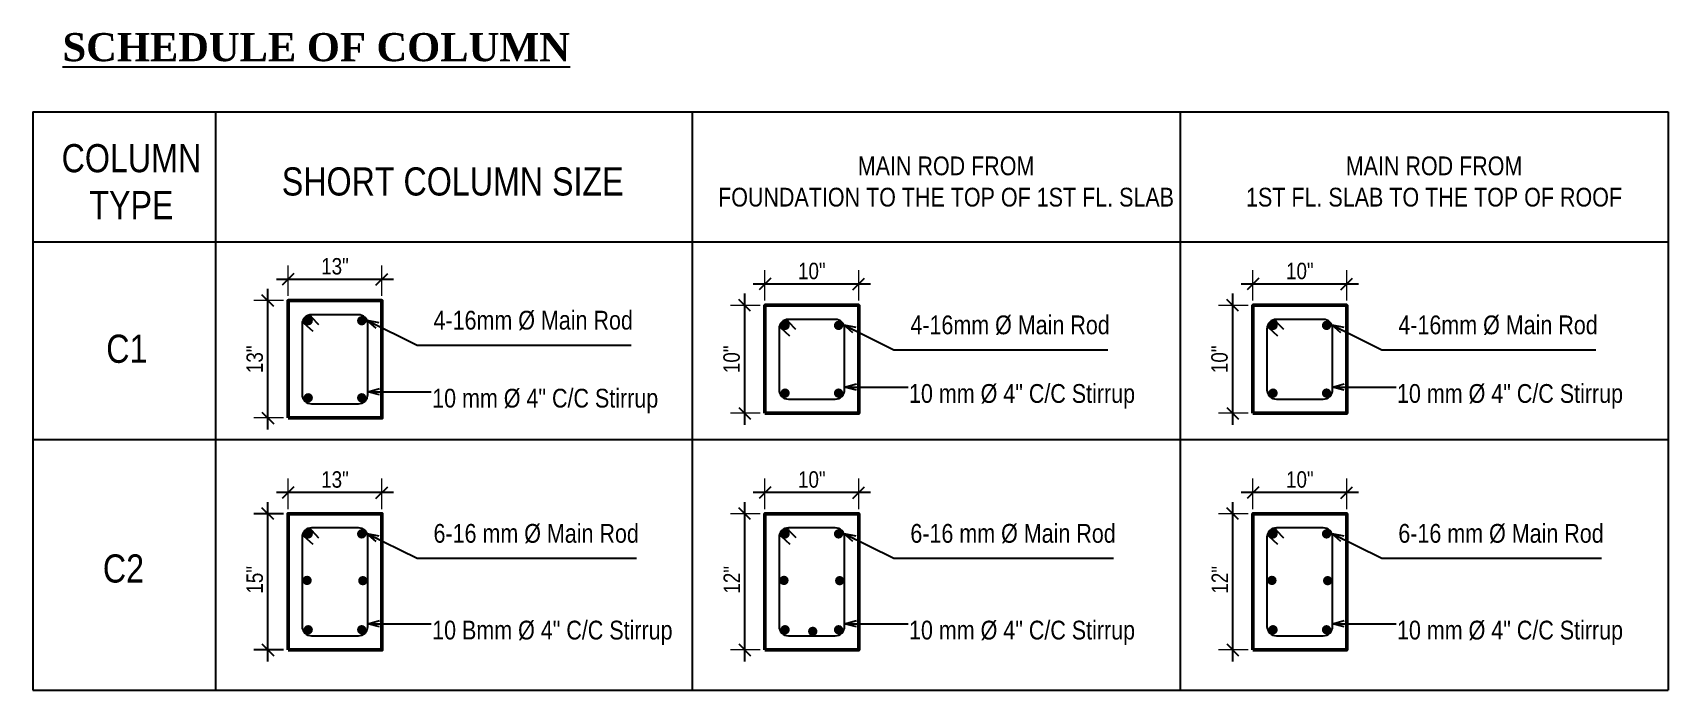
# Model space of a CAD drawing. Header units: inches. Extents: x -4010 to 65129, y -40138 to -1318.
# Drawn here: x 28115 to 28289.5, y -14376.1 to -14306 of the extents above; entities that cross this region are included whole.
import ezdxf

# ---------------------------------------------------------------- set-up
doc = ezdxf.new("R2010")
doc.units = ezdxf.units.IN
doc.header["$MEASUREMENT"] = 0
doc.header["$PDMODE"] = 99
for name, color, linetype, lineweight in [('Column', 2, 'Continuous', 50), ('DIM', 7, 'Continuous', 15), ('RAILING', 2, 'Continuous', 13)]:
    doc.layers.add(name, color=color, linetype=linetype, lineweight=lineweight)
doc.layers.add('Rod', color=1, linetype='Continuous')
doc.layers.add('TEX', color=7, linetype='Continuous')
doc.styles.add('ARIAL', font='arial.ttf')
doc.styles.get("Standard").update_dxf_attribs({"font": 'ARIALN.TTF'})
doc.dimstyles.new('3-8', dxfattribs={"dimscale": 1.25, "dimtxt": 6, "dimasz": 2, "dimexe": 0.18, "dimexo": 6, "dimgap": 0, "dimtad": 0, "dimdec": 0, "dimzin": 3, "dimdsep": 46, "dimlunit": 3, "dimtxsty": 'ARIAL', "dimblk": 'DD', "dimcen": 1, "dimse1": 1, "dimse2": 1, "dimclrd": 256, "dimclrt": 256, "dimadec": 0, "dimazin": 0, "dimtfac": 0.5, "dimtdec": 0, "dimtmove": 2, "dimatfit": 0, "dimfxl": 0.18, "dimtvp": 0.75, "dimfrac": 1, "dimtolj": 1, "dimtzin": 0, "dimarcsym": 0})
doc.dimstyles.new('_20', dxfattribs={"dimscale": 0.25, "dimtxt": 7, "dimasz": 5, "dimexe": 6, "dimexo": 2, "dimgap": 2, "dimtad": 1, "dimdec": 1, "dimzin": 3, "dimdsep": 46, "dimlunit": 4, "dimtxsty": 'Standard', "dimblk": 'OBLIQUE', "dimcen": 0, "dimdle": 5, "dimclrt": 7, "dimazin": 0, "dimtfac": 0.0375, "dimtdec": 1, "dimtofl": 0, "dimtmove": 0, "dimatfit": 3, "dimldrblk": 'OPEN30', "dimfxl": 6, "dimtvp": 0.8, "dimtolj": 1, "dimtzin": 0, "dimlwe": -1, "dimarcsym": 0})

msp = doc.modelspace()

# ---------------------------------------------------------------- texts
at = {"layer": 'TEX'}
for s, insert, char_height, width, attachment_point in [('{\\fTimes New Roman|b1|i0|c0|p18;\\LSCHEDULE OF COLUMN}', (28118.205, -14306.083), 3, 53.91448, 1), ('COLUMN \\PTYPE', (28125.551, -14321.918), 3, 13.0958, 5), ('SHORT COLUMN SIZE', (28159.819, -14321.918), 3, 57.9349, 5), ('MAIN ROD FROM\\PFOUNDATION TO THE TOP OF 1ST FL. SLAB', (28212.438, -14321.918), 2, 57.9349, 5), ('MAIN ROD FROM\\P1ST FL. SLAB TO THE TOP OF ROOF', (28264.485, -14321.918), 2, 57.9349, 5), ('4-16mm Ø Main Rod', (28157.772, -14335.683), 2, 29.41889, 1), ('4-16mm Ø Main Rod', (28208.633, -14336.183), 2, 29.41889, 1), ('4-16mm Ø Main Rod', (28260.68, -14336.183), 2, 29.41889, 1), ('{\\H2.778x;C1}', (28125.061, -14339.746), 1.08, 37.64891, 5), ('10 mm Ø 4" C/C Stirrup', (28157.627, -14343.993), 2, 38.12995, 1), ('10 mm Ø 4" C/C Stirrup', (28208.487, -14343.493), 2, 38.12995, 1), ('10 mm Ø 4" C/C Stirrup', (28260.534, -14343.493), 2, 38.12995, 1), ('6-16 mm Ø Main Rod', (28157.772, -14358.4), 2, 29.41889, 1), ('6-16 mm Ø Main Rod', (28208.633, -14358.4), 2, 29.41889, 1), ('6-16 mm Ø Main Rod', (28260.68, -14358.4), 2, 29.41889, 1), ('{\\H2.778x;C2}', (28124.7, -14363.164), 1.08, 37.64891, 5), ('10 Bmm Ø 4" C/C Stirrup', (28157.627, -14368.71), 2, 38.12995, 1), ('10 mm Ø 4" C/C Stirrup', (28208.487, -14368.71), 2, 38.12995, 1), ('10 mm Ø 4" C/C Stirrup', (28260.534, -14368.71), 2, 38.12995, 1)]:
    msp.add_mtext(s, dxfattribs=dict(at, insert=insert, char_height=char_height, width=width, attachment_point=attachment_point))

# ---------------------------------------------------------------- blocks, each defined once
blk = doc.blocks.new('_Oblique')
at = {"color": 0, "linetype": 'ByBlock', "lineweight": -2}
blk.add_line((-0.5, -0.5), (0.5, 0.5), dxfattribs=at)
blk = doc.blocks.new('*D340')
at = {"layer": 'Defpoints', "color": 0}
for p in [(28140.1, -14334.6), (28142.26, -14334.6), (28142.26, -14347.1)]:
    blk.add_point(p, dxfattribs=at)
at = {"layer": 'DIM', "color": 0, "lineweight": -2}
blk.add_line((28140.1, -14348.35), (28140.1, -14333.35), dxfattribs=at)
at = {"layer": 'DIM', "color": 0}
for p, q in [((28141.76, -14334.6), (28138.6, -14334.6)), ((28141.76, -14347.1), (28138.6, -14347.1))]:
    blk.add_line(p, q, dxfattribs=at)
at = {"layer": 'DIM', "color": 0, "lineweight": -2, "xscale": 1.25, "yscale": 1.25, "zscale": 1.25}
for p, rotation in [((28140.1, -14334.6), 90), ((28140.1, -14347.1), 270)]:
    blk.add_blockref('_Oblique', p, dxfattribs=dict(at, rotation=rotation))
at = {"layer": 'DIM', "color": 7, "insert": (28138.71, -14340.85), "char_height": 1.75, "attachment_point": 5, "rotation": 90}
blk.add_mtext('\\A1;13"', dxfattribs=at)
blk = doc.blocks.new('_Open30')
at = {"color": 0, "linetype": 'ByBlock', "lineweight": -2}
for p, q in [((-1, 0.27), (0, 0)), ((0, 0), (-1, -0.27)), ((0, 0), (-1, 0))]:
    blk.add_line(p, q, dxfattribs=at)
blk = doc.blocks.new('*D346')
at = {"layer": 'Defpoints', "color": 0}
for p in [(28142.26, -14332.34), (28142.26, -14334.6), (28152.26, -14334.6)]:
    blk.add_point(p, dxfattribs=at)
at = {"layer": 'DIM', "color": 0}
for p, q in [((28142.26, -14334.1), (28142.26, -14330.84)), ((28152.26, -14334.1), (28152.26, -14330.84))]:
    blk.add_line(p, q, dxfattribs=at)
at = {"layer": 'DIM', "color": 0, "lineweight": -2}
blk.add_line((28153.51, -14332.34), (28141.01, -14332.34), dxfattribs=at)
at = {"layer": 'DIM', "color": 0, "lineweight": -2, "xscale": 1.25, "yscale": 1.25, "zscale": 1.25, "rotation": 180}
blk.add_blockref('_Oblique', (28142.26, -14332.34), dxfattribs=at)
at = {"layer": 'DIM', "color": 0, "lineweight": -2, "xscale": 1.25, "yscale": 1.25, "zscale": 1.25}
blk.add_blockref('_Oblique', (28152.26, -14332.34), dxfattribs=at)
at = {"layer": 'DIM', "color": 7, "insert": (28147.26, -14330.95), "char_height": 1.75, "attachment_point": 5}
blk.add_mtext('\\A1;13"', dxfattribs=at)
blk = doc.blocks.new('*D341')
at = {"layer": 'Defpoints', "color": 0}
for p in [(28190.96, -14335.1), (28193.12, -14335.1), (28193.12, -14346.6)]:
    blk.add_point(p, dxfattribs=at)
at = {"layer": 'DIM', "color": 0, "lineweight": -2}
blk.add_line((28190.96, -14347.85), (28190.96, -14333.85), dxfattribs=at)
at = {"layer": 'DIM', "color": 0}
for p, q in [((28192.62, -14335.1), (28189.46, -14335.1)), ((28192.62, -14346.6), (28189.46, -14346.6))]:
    blk.add_line(p, q, dxfattribs=at)
at = {"layer": 'DIM', "color": 0, "lineweight": -2, "xscale": 1.25, "yscale": 1.25, "zscale": 1.25}
for p, rotation in [((28190.96, -14335.1), 90), ((28190.96, -14346.6), 270)]:
    blk.add_blockref('_Oblique', p, dxfattribs=dict(at, rotation=rotation))
at = {"layer": 'DIM', "color": 7, "insert": (28189.57, -14340.85), "char_height": 1.75, "attachment_point": 5, "rotation": 90}
blk.add_mtext('\\A1;10"', dxfattribs=at)
blk = doc.blocks.new('*D347')
at = {"layer": 'Defpoints', "color": 0}
for p in [(28193.12, -14332.84), (28193.12, -14335.1), (28203.12, -14335.1)]:
    blk.add_point(p, dxfattribs=at)
at = {"layer": 'DIM', "color": 0}
for p, q in [((28193.12, -14334.6), (28193.12, -14331.34)), ((28203.12, -14334.6), (28203.12, -14331.34))]:
    blk.add_line(p, q, dxfattribs=at)
at = {"layer": 'DIM', "color": 0, "lineweight": -2}
blk.add_line((28204.37, -14332.84), (28191.87, -14332.84), dxfattribs=at)
at = {"layer": 'DIM', "color": 0, "lineweight": -2, "xscale": 1.25, "yscale": 1.25, "zscale": 1.25, "rotation": 180}
blk.add_blockref('_Oblique', (28193.12, -14332.84), dxfattribs=at)
at = {"layer": 'DIM', "color": 0, "lineweight": -2, "xscale": 1.25, "yscale": 1.25, "zscale": 1.25}
blk.add_blockref('_Oblique', (28203.12, -14332.84), dxfattribs=at)
at = {"layer": 'DIM', "color": 7, "insert": (28198.12, -14331.45), "char_height": 1.75, "attachment_point": 5}
blk.add_mtext('\\A1;10"', dxfattribs=at)
blk = doc.blocks.new('*D342')
at = {"layer": 'Defpoints', "color": 0}
for p in [(28243.01, -14335.1), (28245.17, -14335.1), (28245.17, -14346.6)]:
    blk.add_point(p, dxfattribs=at)
at = {"layer": 'DIM', "color": 0, "lineweight": -2}
blk.add_line((28243.01, -14347.85), (28243.01, -14333.85), dxfattribs=at)
at = {"layer": 'DIM', "color": 0}
for p, q in [((28244.67, -14335.1), (28241.51, -14335.1)), ((28244.67, -14346.6), (28241.51, -14346.6))]:
    blk.add_line(p, q, dxfattribs=at)
at = {"layer": 'DIM', "color": 0, "lineweight": -2, "xscale": 1.25, "yscale": 1.25, "zscale": 1.25}
for p, rotation in [((28243.01, -14335.1), 90), ((28243.01, -14346.6), 270)]:
    blk.add_blockref('_Oblique', p, dxfattribs=dict(at, rotation=rotation))
at = {"layer": 'DIM', "color": 7, "insert": (28241.61, -14340.85), "char_height": 1.75, "attachment_point": 5, "rotation": 90}
blk.add_mtext('\\A1;10"', dxfattribs=at)
blk = doc.blocks.new('*D348')
at = {"layer": 'Defpoints', "color": 0}
for p in [(28245.17, -14332.84), (28245.17, -14335.1), (28255.17, -14335.1)]:
    blk.add_point(p, dxfattribs=at)
at = {"layer": 'DIM', "color": 0}
for p, q in [((28245.17, -14334.6), (28245.17, -14331.34)), ((28255.17, -14334.6), (28255.17, -14331.34))]:
    blk.add_line(p, q, dxfattribs=at)
at = {"layer": 'DIM', "color": 0, "lineweight": -2}
blk.add_line((28256.42, -14332.84), (28243.92, -14332.84), dxfattribs=at)
at = {"layer": 'DIM', "color": 0, "lineweight": -2, "xscale": 1.25, "yscale": 1.25, "zscale": 1.25, "rotation": 180}
blk.add_blockref('_Oblique', (28245.17, -14332.84), dxfattribs=at)
at = {"layer": 'DIM', "color": 0, "lineweight": -2, "xscale": 1.25, "yscale": 1.25, "zscale": 1.25}
blk.add_blockref('_Oblique', (28255.17, -14332.84), dxfattribs=at)
at = {"layer": 'DIM', "color": 7, "insert": (28250.17, -14331.45), "char_height": 1.75, "attachment_point": 5}
blk.add_mtext('\\A1;10"', dxfattribs=at)
blk = doc.blocks.new('*D343')
at = {"layer": 'Defpoints', "color": 0}
for p in [(28190.96, -14357.31), (28193.12, -14357.31), (28193.12, -14371.81)]:
    blk.add_point(p, dxfattribs=at)
at = {"layer": 'DIM', "color": 0, "lineweight": -2}
blk.add_line((28190.96, -14373.06), (28190.96, -14356.06), dxfattribs=at)
at = {"layer": 'DIM', "color": 0}
for p, q in [((28192.62, -14357.31), (28189.46, -14357.31)), ((28192.62, -14371.81), (28189.46, -14371.81))]:
    blk.add_line(p, q, dxfattribs=at)
at = {"layer": 'DIM', "color": 0, "lineweight": -2, "xscale": 1.25, "yscale": 1.25, "zscale": 1.25}
for p, rotation in [((28190.96, -14357.31), 90), ((28190.96, -14371.81), 270)]:
    blk.add_blockref('_Oblique', p, dxfattribs=dict(at, rotation=rotation))
at = {"layer": 'DIM', "color": 7, "insert": (28189.58, -14364.35), "char_height": 1.75, "attachment_point": 5, "rotation": 90}
blk.add_mtext('\\A1;12"', dxfattribs=at)
blk = doc.blocks.new('*D349')
at = {"layer": 'Defpoints', "color": 0}
for p in [(28193.12, -14355.06), (28193.12, -14357.31), (28203.12, -14357.31)]:
    blk.add_point(p, dxfattribs=at)
at = {"layer": 'DIM', "color": 0, "lineweight": -2}
blk.add_line((28204.37, -14355.06), (28191.87, -14355.06), dxfattribs=at)
at = {"layer": 'DIM', "color": 0}
for p, q in [((28193.12, -14356.81), (28193.12, -14353.56)), ((28203.12, -14356.81), (28203.12, -14353.56))]:
    blk.add_line(p, q, dxfattribs=at)
at = {"layer": 'DIM', "color": 0, "lineweight": -2, "xscale": 1.25, "yscale": 1.25, "zscale": 1.25, "rotation": 180}
blk.add_blockref('_Oblique', (28193.12, -14355.06), dxfattribs=at)
at = {"layer": 'DIM', "color": 0, "lineweight": -2, "xscale": 1.25, "yscale": 1.25, "zscale": 1.25}
blk.add_blockref('_Oblique', (28203.12, -14355.06), dxfattribs=at)
at = {"layer": 'DIM', "color": 7, "insert": (28198.12, -14353.67), "char_height": 1.75, "attachment_point": 5}
blk.add_mtext('\\A1;10"', dxfattribs=at)
blk = doc.blocks.new('*D344')
at = {"layer": 'Defpoints', "color": 0}
for p in [(28140.1, -14357.31), (28142.26, -14357.31), (28142.26, -14371.81)]:
    blk.add_point(p, dxfattribs=at)
at = {"layer": 'TEX', "color": 0, "lineweight": -2}
blk.add_line((28140.1, -14373.06), (28140.1, -14356.06), dxfattribs=at)
at = {"layer": 'TEX', "color": 0}
for p, q in [((28141.76, -14357.31), (28138.6, -14357.31)), ((28141.76, -14371.81), (28138.6, -14371.81))]:
    blk.add_line(p, q, dxfattribs=at)
at = {"layer": 'TEX', "color": 0, "lineweight": -2, "xscale": 1.25, "yscale": 1.25, "zscale": 1.25}
for p, rotation in [((28140.1, -14357.31), 90), ((28140.1, -14371.81), 270)]:
    blk.add_blockref('_Oblique', p, dxfattribs=dict(at, rotation=rotation))
at = {"layer": 'TEX', "color": 7, "insert": (28138.71, -14364.35), "char_height": 1.75, "attachment_point": 5, "rotation": 90}
blk.add_mtext('\\A1;15"', dxfattribs=at)
blk = doc.blocks.new('*D350')
at = {"layer": 'Defpoints', "color": 0}
for p in [(28142.26, -14355.06), (28142.26, -14357.31), (28152.26, -14357.31)]:
    blk.add_point(p, dxfattribs=at)
at = {"layer": 'DIM', "color": 0, "lineweight": -2}
blk.add_line((28153.51, -14355.06), (28141.01, -14355.06), dxfattribs=at)
at = {"layer": 'DIM', "color": 0}
for p, q in [((28142.26, -14356.81), (28142.26, -14353.56)), ((28152.26, -14356.81), (28152.26, -14353.56))]:
    blk.add_line(p, q, dxfattribs=at)
at = {"layer": 'DIM', "color": 0, "lineweight": -2, "xscale": 1.25, "yscale": 1.25, "zscale": 1.25, "rotation": 180}
blk.add_blockref('_Oblique', (28142.26, -14355.06), dxfattribs=at)
at = {"layer": 'DIM', "color": 0, "lineweight": -2, "xscale": 1.25, "yscale": 1.25, "zscale": 1.25}
blk.add_blockref('_Oblique', (28152.26, -14355.06), dxfattribs=at)
at = {"layer": 'DIM', "color": 7, "insert": (28147.26, -14353.67), "char_height": 1.75, "attachment_point": 5}
blk.add_mtext('\\A1;13"', dxfattribs=at)
blk = doc.blocks.new('*D345')
at = {"layer": 'Defpoints', "color": 0}
for p in [(28243.01, -14357.31), (28245.17, -14357.31), (28245.17, -14371.81)]:
    blk.add_point(p, dxfattribs=at)
at = {"layer": 'DIM', "color": 0, "lineweight": -2}
blk.add_line((28243.01, -14373.06), (28243.01, -14356.06), dxfattribs=at)
at = {"layer": 'DIM', "color": 0}
for p, q in [((28244.67, -14357.31), (28241.51, -14357.31)), ((28244.67, -14371.81), (28241.51, -14371.81))]:
    blk.add_line(p, q, dxfattribs=at)
at = {"layer": 'DIM', "color": 0, "lineweight": -2, "xscale": 1.25, "yscale": 1.25, "zscale": 1.25}
for p, rotation in [((28243.01, -14357.31), 90), ((28243.01, -14371.81), 270)]:
    blk.add_blockref('_Oblique', p, dxfattribs=dict(at, rotation=rotation))
at = {"layer": 'DIM', "color": 7, "insert": (28241.63, -14364.35), "char_height": 1.75, "attachment_point": 5, "rotation": 90}
blk.add_mtext('\\A1;12"', dxfattribs=at)
blk = doc.blocks.new('*D351')
at = {"layer": 'Defpoints', "color": 0}
for p in [(28245.17, -14355.06), (28245.17, -14357.31), (28255.17, -14357.31)]:
    blk.add_point(p, dxfattribs=at)
at = {"layer": 'DIM', "color": 0, "lineweight": -2}
blk.add_line((28256.42, -14355.06), (28243.92, -14355.06), dxfattribs=at)
at = {"layer": 'DIM', "color": 0}
for p, q in [((28245.17, -14356.81), (28245.17, -14353.56)), ((28255.17, -14356.81), (28255.17, -14353.56))]:
    blk.add_line(p, q, dxfattribs=at)
at = {"layer": 'DIM', "color": 0, "lineweight": -2, "xscale": 1.25, "yscale": 1.25, "zscale": 1.25, "rotation": 180}
blk.add_blockref('_Oblique', (28245.17, -14355.06), dxfattribs=at)
at = {"layer": 'DIM', "color": 0, "lineweight": -2, "xscale": 1.25, "yscale": 1.25, "zscale": 1.25}
blk.add_blockref('_Oblique', (28255.17, -14355.06), dxfattribs=at)
at = {"layer": 'DIM', "color": 7, "insert": (28250.17, -14353.67), "char_height": 1.75, "attachment_point": 5}
blk.add_mtext('\\A1;10"', dxfattribs=at)
blk = doc.blocks.new('DD')
for p, q in [((0, 1.6), (0, -1.6)), ((-1.6, 0), (1.6, 0))]:
    blk.add_line(p, q)
at = {"const_width": 0.3}
blk.add_lwpolyline([(-0.15, 0, 1), (0.15, 0, 1)], format="xyb", close=True, dxfattribs=at)
blk = doc.blocks.new('*D365')
at = {"layer": 'Defpoints', "color": 0}
for p in [(28451.98, -14316.68), (-1066.06, -14322.68), (28443.93, -14322.68)]:
    blk.add_point(p, dxfattribs=at)
at = {"layer": 'RAILING', "lineweight": -2}
for p, q in [((28443.93, -14314.18), (28443.93, -14311.68)), ((28443.93, -14316.68), (28443.93, -14322.68)), ((28443.93, -14325.18), (28443.93, -14327.68))]:
    blk.add_line(p, q, dxfattribs=at)
at = {"layer": 'RAILING', "lineweight": -2, "xscale": 2.5, "yscale": 2.5, "zscale": 2.5}
for p, rotation in [((28443.93, -14316.68), 270), ((28443.93, -14322.68), 90)]:
    blk.add_blockref('DD', p, dxfattribs=dict(at, rotation=rotation))
at = {"layer": 'RAILING', "insert": (28447.92, -14319.68), "char_height": 7.5, "attachment_point": 5, "rotation": 90, "style": 'ARIAL'}
blk.add_mtext("\\A1;1'", dxfattribs=at)

# ---------------------------------------------------------------- dimensions: what is measured, and where the dimension line sits
at = {"layer": 'DIM'}
for base, p1, p2, text, picture, middle in [((28142.26, -14332.341), (28152.26, -14334.597), (28142.26, -14334.597), '13"', '*D346', (28147.26, -14330.947)), ((28193.12, -14332.841), (28203.12, -14335.097), (28193.12, -14335.097), '10"', '*D347', (28198.12, -14331.447)), ((28245.167, -14332.841), (28255.167, -14335.097), (28245.167, -14335.097), '10"', '*D348', (28250.167, -14331.447)), ((28142.26, -14355.059), (28152.26, -14357.315), (28142.26, -14357.315), '13"', '*D350', (28147.26, -14353.665)), ((28193.12, -14355.059), (28203.12, -14357.315), (28193.12, -14357.315), '10"', '*D349', (28198.12, -14353.665)), ((28245.167, -14355.059), (28255.167, -14357.315), (28245.167, -14357.315), '10"', '*D351', (28250.167, -14353.665))]:
    dim = msp.add_linear_dim(base=base, p1=p1, p2=p2, text=text, dimstyle='_20', dxfattribs=at)
    dim.commit()
    dim.dimension.update_dxf_attribs({"geometry": picture, "text_midpoint": middle})
for base, p1, p2, text, picture, middle in [((28140.101, -14334.597), (28142.26, -14347.097), (28142.26, -14334.597), '13"', '*D340', (28140.101, -14340.847)), ((28190.961, -14335.097), (28193.12, -14346.597), (28193.12, -14335.097), '10"', '*D341', (28190.961, -14340.847)), ((28243.008, -14335.097), (28245.167, -14346.597), (28245.167, -14335.097), '10"', '*D342', (28243.008, -14340.847)), ((28190.961, -14357.315), (28193.12, -14371.815), (28193.12, -14357.315), '12"', '*D343', (28190.961, -14364.348)), ((28243.008, -14357.315), (28245.167, -14371.815), (28245.167, -14357.315), '12"', '*D345', (28243.008, -14364.348))]:
    dim = msp.add_linear_dim(base=base, p1=p1, p2=p2, angle=90, text=text, dimstyle='_20', dxfattribs=at)
    dim.commit()
    dim.dimension.update_dxf_attribs({"geometry": picture, "text_midpoint": middle, "dimtype": 160})
at = {"layer": 'RAILING'}
dim = msp.add_linear_dim(base=(28443.934, -14322.676), p1=(28451.982, -14316.676), p2=(-1066.063, -14322.676), angle=90, text="1'", dimstyle='3-8', dxfattribs=at)
dim.commit()
dim.dimension.update_dxf_attribs({"geometry": '*D365', "text_midpoint": (28447.924, -14319.676)})
at = {"layer": 'TEX'}
dim = msp.add_linear_dim(base=(28140.101, -14357.315), p1=(28142.26, -14371.815), p2=(28142.26, -14357.315), angle=90, text='15"', dimstyle='_20', dxfattribs=at)
dim.commit()
dim.dimension.update_dxf_attribs({"geometry": '*D344', "text_midpoint": (28140.101, -14364.348), "dimtype": 160})

# ---------------------------------------------------------------- hatches: boundary and pattern name
at = {"layer": 'Rod'}
for points in [[(28144.908, -14336.74, -1), (28143.908, -14336.74, -1)], [(28149.612, -14336.74, 1), (28150.612, -14336.74, 1)], [(28195.768, -14337.24, -1), (28194.768, -14337.24, -1)], [(28200.472, -14337.24, 1), (28201.472, -14337.24, 1)], [(28247.815, -14337.24, -1), (28246.815, -14337.24, -1)], [(28252.519, -14337.24, 1), (28253.519, -14337.24, 1)], [(28144.908, -14344.955, 1), (28143.908, -14344.955, 1)], [(28149.612, -14344.955, -1), (28150.612, -14344.955, -1)], [(28195.768, -14344.455, 1), (28194.768, -14344.455, 1)], [(28200.472, -14344.455, -1), (28201.472, -14344.455, -1)], [(28247.815, -14344.455, 1), (28246.815, -14344.455, 1)], [(28252.519, -14344.455, -1), (28253.519, -14344.455, -1)], [(28144.908, -14359.458, -1), (28143.908, -14359.458, -1)], [(28149.612, -14359.458, 1), (28150.612, -14359.458, 1)], [(28195.768, -14359.458, -1), (28194.768, -14359.458, -1)], [(28200.472, -14359.458, 1), (28201.472, -14359.458, 1)], [(28247.815, -14359.458, -1), (28246.815, -14359.458, -1)], [(28252.519, -14359.458, 1), (28253.519, -14359.458, 1)], [(28144.787, -14364.415, 1), (28143.787, -14364.415, 1)], [(28149.732, -14364.442, -1), (28150.732, -14364.442, -1)], [(28195.647, -14364.415, 1), (28194.647, -14364.415, 1)], [(28200.593, -14364.442, -1), (28201.593, -14364.442, -1)], [(28247.694, -14364.415, 1), (28246.694, -14364.415, 1)], [(28252.639, -14364.442, -1), (28253.639, -14364.442, -1)], [(28144.908, -14369.672, 1), (28143.908, -14369.672, 1)], [(28149.612, -14369.672, -1), (28150.612, -14369.672, -1)], [(28195.768, -14369.672, 1), (28194.768, -14369.672, 1)], [(28200.472, -14369.672, -1), (28201.472, -14369.672, -1)], [(28247.815, -14369.672, 1), (28246.815, -14369.672, 1)], [(28252.519, -14369.672, -1), (28253.519, -14369.672, -1)], [(28197.718, -14369.845, 1), (28198.718, -14369.845, 1)]]:
    msp.add_hatch(color=256, dxfattribs=at).paths.add_polyline_path(points)

# ---------------------------------------------------------------- linework, layer by layer
at = {"layer": 'Column'}
for points in [[(28142.26, -14347.097), (28152.26, -14347.097), (28152.26, -14334.597), (28142.26, -14334.597)], [(28193.12, -14346.597), (28203.12, -14346.597), (28203.12, -14335.097), (28193.12, -14335.097)], [(28245.167, -14346.597), (28255.167, -14346.597), (28255.167, -14335.097), (28245.167, -14335.097)], [(28142.26, -14371.815), (28152.26, -14371.815), (28152.26, -14357.315), (28142.26, -14357.315)], [(28193.12, -14371.815), (28203.12, -14371.815), (28203.12, -14357.315), (28193.12, -14357.315)], [(28245.167, -14371.815), (28255.167, -14371.815), (28255.167, -14357.315), (28245.167, -14357.315)]]:
    msp.add_lwpolyline(points, close=True, dxfattribs=at)
at = {"layer": 'Rod'}
for points in [[(28144.76, -14345.597), (28149.76, -14345.597, 0.4142136), (28150.76, -14344.597), (28150.76, -14337.097, 0.4142136), (28149.76, -14336.097), (28144.76, -14336.097, 0.4142136), (28143.76, -14337.097), (28143.76, -14344.597, 0.4142136)], [(28195.62, -14345.097), (28200.62, -14345.097, 0.4142136), (28201.62, -14344.097), (28201.62, -14337.597, 0.4142136), (28200.62, -14336.597), (28195.62, -14336.597, 0.4142136), (28194.62, -14337.597), (28194.62, -14344.097, 0.4142136)], [(28247.667, -14345.097), (28252.667, -14345.097, 0.4142136), (28253.667, -14344.097), (28253.667, -14337.597, 0.4142136), (28252.667, -14336.597), (28247.667, -14336.597, 0.4142136), (28246.667, -14337.597), (28246.667, -14344.097, 0.4142136)], [(28144.76, -14370.315), (28149.76, -14370.315, 0.4142136), (28150.76, -14369.315), (28150.76, -14359.815, 0.4142136), (28149.76, -14358.815), (28144.76, -14358.815, 0.4142136), (28143.76, -14359.815), (28143.76, -14369.315, 0.4142136)], [(28195.62, -14370.315), (28200.62, -14370.315, 0.4142136), (28201.62, -14369.315), (28201.62, -14359.815, 0.4142136), (28200.62, -14358.815), (28195.62, -14358.815, 0.4142136), (28194.62, -14359.815), (28194.62, -14369.315, 0.4142136)], [(28247.667, -14370.315), (28252.667, -14370.315, 0.4142136), (28253.667, -14369.315), (28253.667, -14359.815, 0.4142136), (28252.667, -14358.815), (28247.667, -14358.815, 0.4142136), (28246.667, -14359.815), (28246.667, -14369.315, 0.4142136)]]:
    msp.add_lwpolyline(points, format="xyb", close=True, dxfattribs=at)
for points in [[(28143.921, -14336.59, 0.2624441), (28143.942, -14336.992), (28144.891, -14337.837)], [(28144.41, -14336.164, -0.3032581), (28144.756, -14336.354), (28145.507, -14337.145)], [(28194.782, -14337.09, 0.2624441), (28194.802, -14337.492), (28195.751, -14338.337)], [(28195.27, -14336.664, -0.3032581), (28195.617, -14336.854), (28196.368, -14337.645)], [(28246.828, -14337.09, 0.2624441), (28246.849, -14337.492), (28247.798, -14338.337)], [(28247.317, -14336.664, -0.3032581), (28247.663, -14336.854), (28248.415, -14337.645)], [(28143.921, -14359.308, 0.2624441), (28143.942, -14359.71), (28144.891, -14360.555)], [(28144.41, -14358.882, -0.3032581), (28144.756, -14359.071), (28145.507, -14359.863)], [(28194.815, -14359.293, 0.2624441), (28194.836, -14359.695), (28195.785, -14360.54)], [(28195.304, -14358.867, -0.3032581), (28195.65, -14359.057), (28196.401, -14359.848)], [(28246.828, -14359.308, 0.2624441), (28246.849, -14359.71), (28247.798, -14360.555)], [(28247.317, -14358.882, -0.3032581), (28247.663, -14359.071), (28248.415, -14359.863)]]:
    msp.add_lwpolyline(points, format="xyb", dxfattribs=at)
at = {"layer": 'TEX'}
for p, q in [((28115.022, -14314.479), (28237.423, -14314.479)), ((28115.022, -14314.479), (28115.022, -14328.349)), ((28134.515, -14314.479), (28134.515, -14328.349)), ((28167.069, -14314.479), (28289.47, -14314.479)), ((28185.376, -14314.479), (28185.376, -14328.349)), ((28237.423, -14314.479), (28237.423, -14328.349)), ((28237.423, -14314.479), (28237.423, -14328.349)), ((28289.47, -14314.479), (28289.47, -14328.349)), ((28289.47, -14314.479), (28289.47, -14328.349)), ((28289.47, -14314.479), (28289.47, -14328.349)), ((28115.022, -14328.349), (28237.423, -14328.349)), ((28115.022, -14328.349), (28237.423, -14328.349)), ((28115.022, -14328.349), (28115.022, -14376.122)), ((28134.515, -14328.349), (28134.515, -14376.122)), ((28167.069, -14328.349), (28289.47, -14328.349)), ((28167.069, -14328.349), (28289.47, -14328.349)), ((28185.376, -14328.349), (28185.376, -14376.122)), ((28237.423, -14328.349), (28237.423, -14376.122)), ((28237.423, -14328.349), (28237.423, -14376.122)), ((28289.47, -14328.349), (28289.47, -14376.122)), ((28289.47, -14328.349), (28289.47, -14376.122)), ((28289.47, -14328.349), (28289.47, -14376.122)), ((28115.022, -14349.4), (28237.423, -14349.4)), ((28115.022, -14349.4), (28237.423, -14349.4)), ((28167.069, -14349.4), (28289.47, -14349.4)), ((28167.069, -14349.4), (28289.47, -14349.4)), ((28115.022, -14355.071), (28115.022, -14376.122)), ((28134.515, -14355.071), (28134.515, -14376.122)), ((28185.376, -14355.071), (28185.376, -14376.122)), ((28237.423, -14355.071), (28237.423, -14376.122)), ((28237.423, -14355.071), (28237.423, -14376.122)), ((28289.47, -14355.071), (28289.47, -14376.122)), ((28289.47, -14355.071), (28289.47, -14376.122)), ((28289.47, -14355.071), (28289.47, -14376.122)), ((28115.022, -14376.122), (28237.423, -14376.122)), ((28115.022, -14376.122), (28237.423, -14376.122)), ((28115.022, -14376.122), (28237.423, -14376.122)), ((28167.069, -14376.122), (28289.47, -14376.122)), ((28167.069, -14376.122), (28289.47, -14376.122)), ((28167.069, -14376.122), (28289.47, -14376.122))]:
    msp.add_line(p, q, dxfattribs=at)

msp.set_redraw_order([(e.dxf.handle, doc.entitydb.next_handle()) for e in msp.query("TEXT MTEXT ATTDEF DIMENSION ARC_DIMENSION")])  # texts and dimensions are drawn at this point

# ---------------------------------------------------------------- leaders
at = {"layer": 'DIM', "annotation_type": 0, "has_hookline": 1, "hookline_direction": 0}
for points, text_width in [([(28150.67, -14336.683), (28156.022, -14339.337), (28157.272, -14339.337)], 21.071), ([(28201.53, -14337.183), (28206.883, -14339.837), (28208.133, -14339.837)], 21.071), ([(28253.577, -14337.183), (28258.93, -14339.837), (28260.18, -14339.837)], 21.071), ([(28150.67, -14359.4), (28156.022, -14362.055), (28157.272, -14362.055)], 21.652), ([(28201.53, -14359.4), (28206.883, -14362.055), (28208.133, -14362.055)], 21.652), ([(28253.577, -14359.4), (28258.93, -14362.055), (28260.18, -14362.055)], 21.652)]:
    msp.add_leader(points, dimstyle='_20', dxfattribs=dict(at, text_width=text_width))
at = {"layer": 'DIM'}
for points in [[(28150.76, -14344.308), (28157.537, -14344.308)], [(28201.62, -14343.808), (28208.397, -14343.808)], [(28253.667, -14343.808), (28260.444, -14343.808)], [(28150.76, -14369.026), (28157.537, -14369.026)], [(28201.62, -14369.026), (28208.397, -14369.026)], [(28253.667, -14369.026), (28260.444, -14369.026)]]:
    msp.add_leader(points, dimstyle='_20', dxfattribs=at)

doc.saveas('drawing.dxf')
